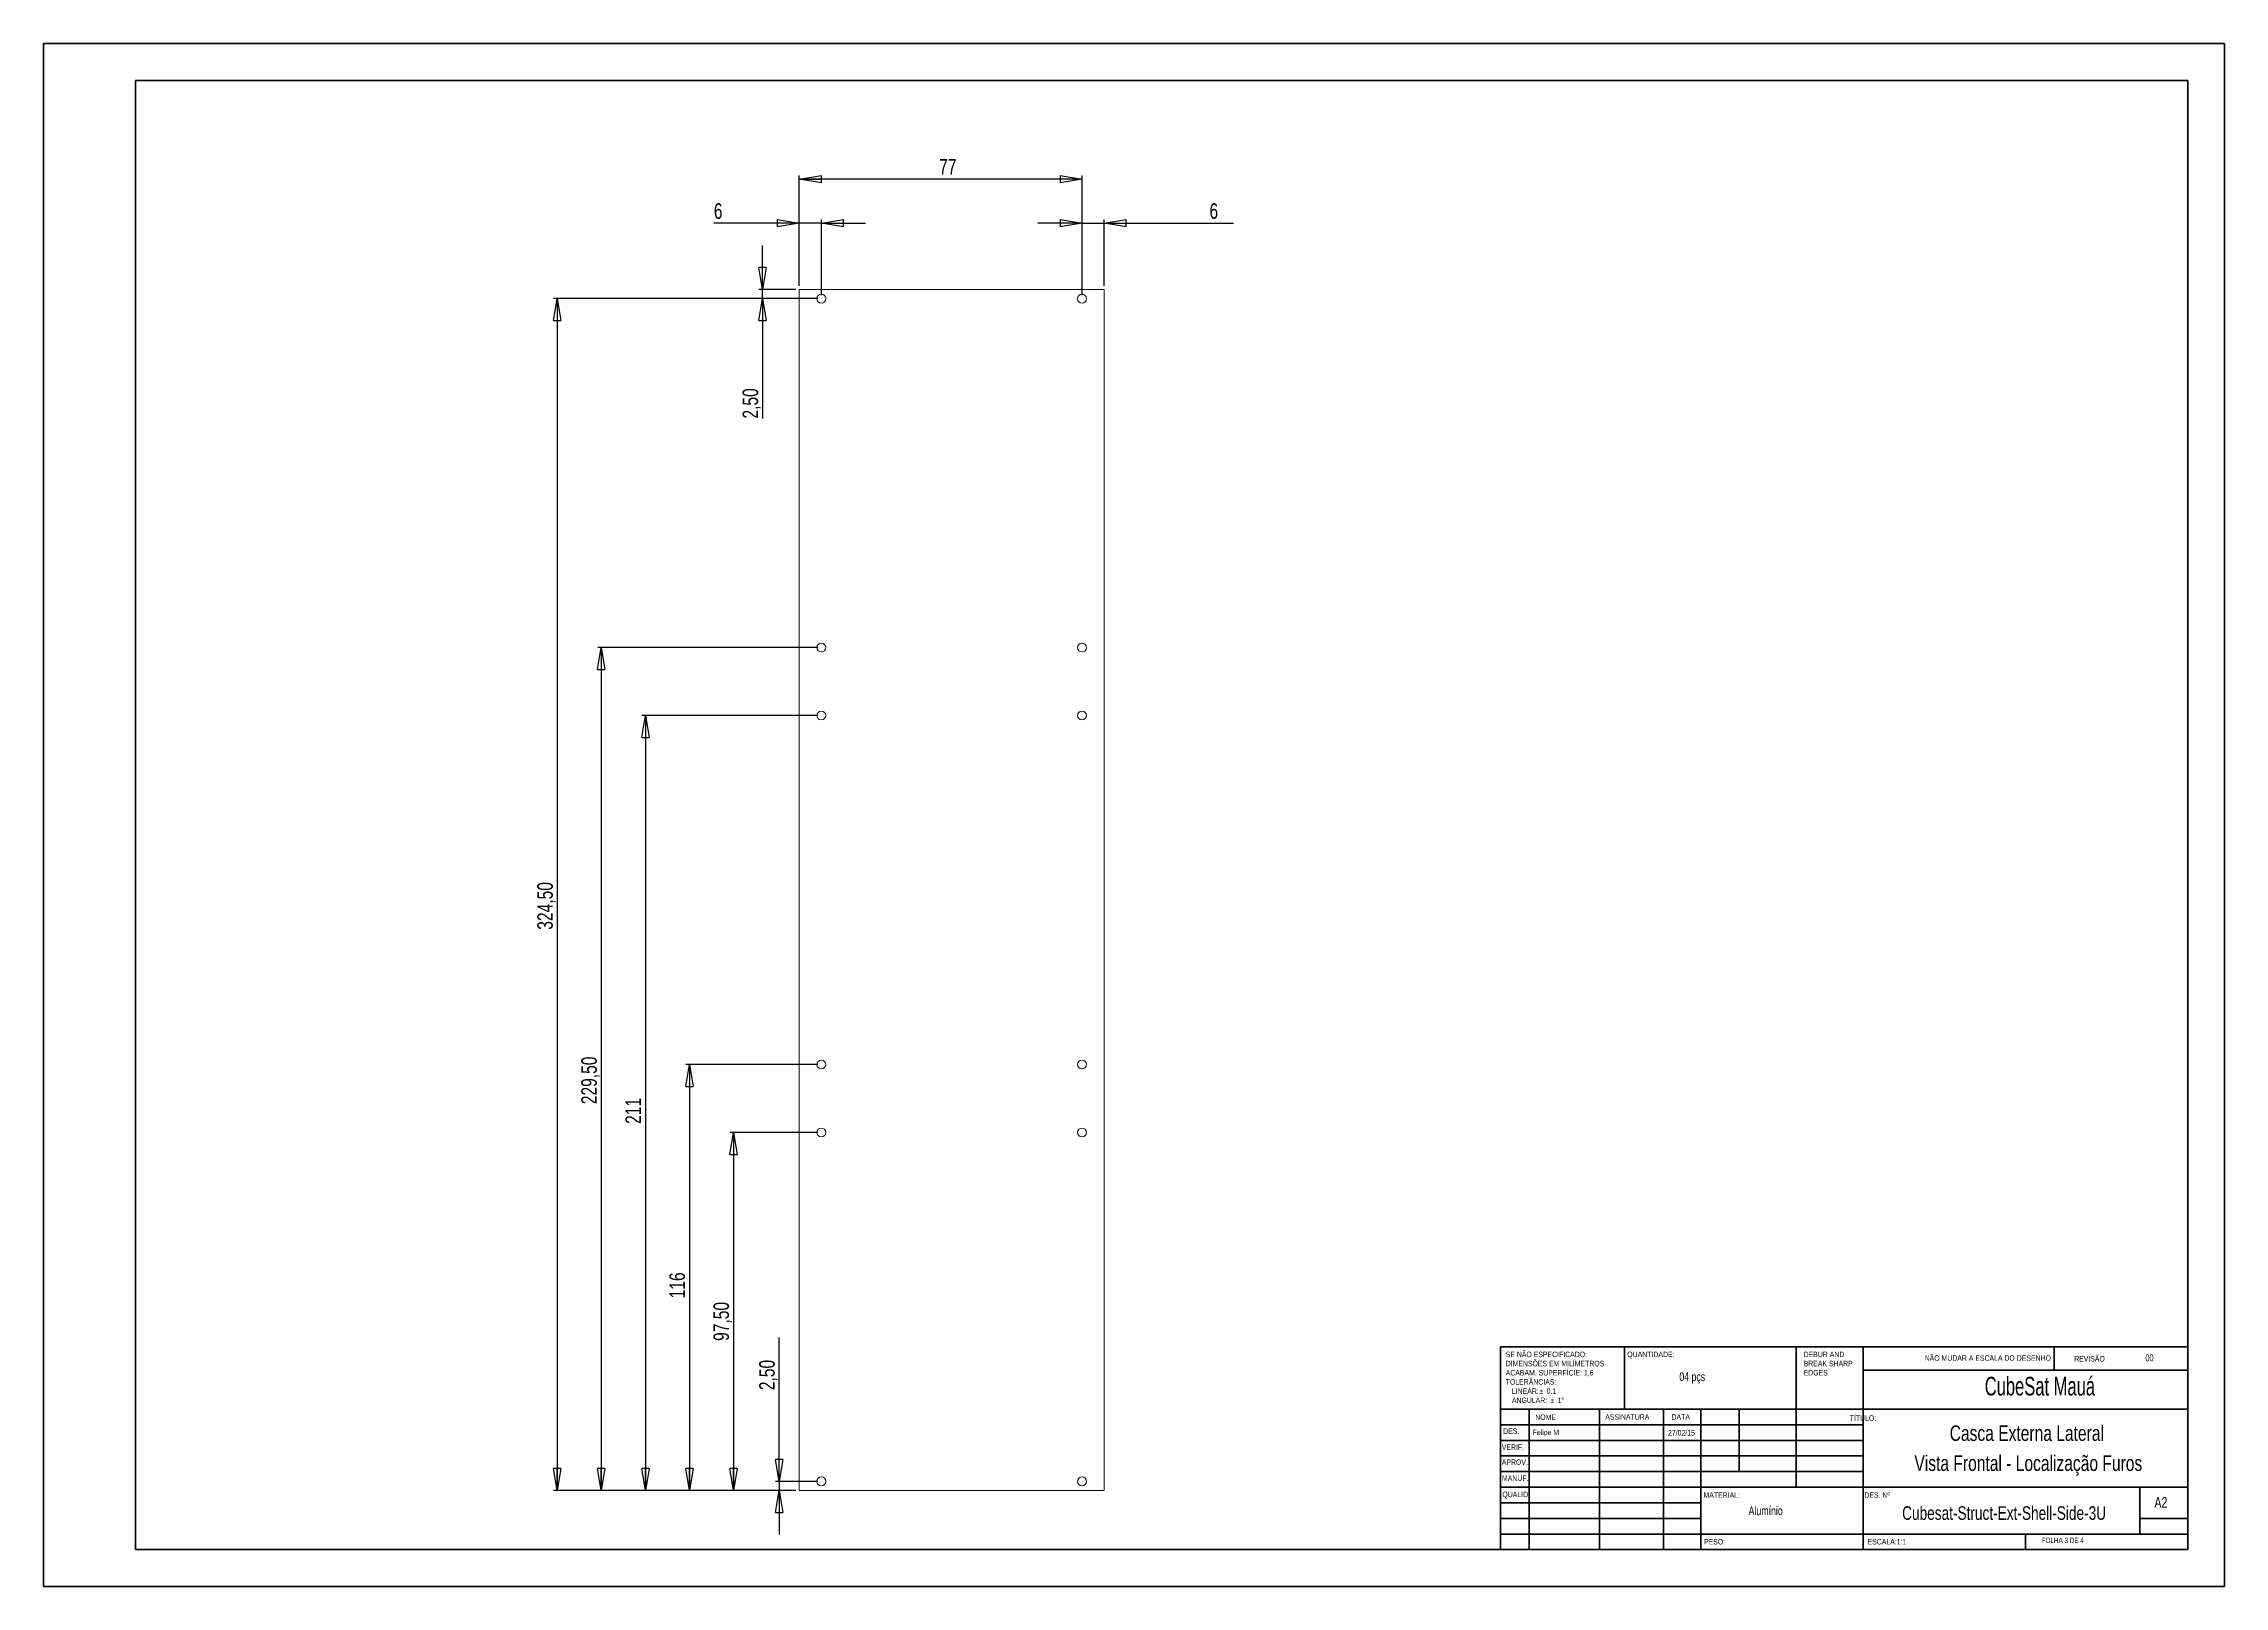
# Paper-space layout 'Folha03' of a CAD drawing. Header units: millimetres. Extents: x 0 to 594, y 0 to 420.
import ezdxf

# ---------------------------------------------------------------- set-up
doc = ezdxf.new("R2010")
doc.units = ezdxf.units.MM
doc.layers.add('FORMAT', color=7, linetype='Continuous')
doc.styles.add('SLDTEXTSTYLE0', font='TXT', dxfattribs={"width": 0.75})
doc.styles.add('SLDTEXTSTYLE1', font='TXT', dxfattribs={"width": 0.663})
doc.styles.add('SLDTEXTSTYLE2', font='TXT', dxfattribs={"width": 0.6875})
doc.dimstyles.new('SLDDIMSTYLE0', dxfattribs={"dimtxt": 4.233333, "dimasz": 5.9944, "dimexe": 0, "dimexo": 0.0625, "dimgap": 1.058333, "dimtad": 1, "dimrnd": 1e-09, "dimzin": 12, "dimdsep": 46, "dimtxsty": 'SLDTEXTSTYLE0', "dimblk1": 'CLOSED', "dimblk2": 'CLOSED', "dimsah": 1, "dimcen": 0.09, "dimadec": 0, "dimazin": 3, "dimtfac": 1, "dimtofl": 0, "dimtmove": 0, "dimatfit": 3, "dimldrblk": 'CLOSED', "dimfxl": 0, "dimfrac": 2, "dimtolj": 1, "dimtzin": 12, "dimarcsym": 0})
doc.dimstyles.new('SLDDIMSTYLE2', dxfattribs={"dimtxt": 4.233333, "dimasz": 5.9944, "dimexe": 0, "dimexo": 0.0625, "dimgap": 1.058333, "dimtad": 1, "dimrnd": 1e-09, "dimzin": 12, "dimdsep": 46, "dimtxsty": 'SLDTEXTSTYLE0', "dimblk1": 'CLOSED', "dimblk2": 'CLOSED', "dimsah": 1, "dimcen": 0.09, "dimadec": 0, "dimazin": 3, "dimtfac": 1, "dimtmove": 0, "dimatfit": 0, "dimldrblk": 'CLOSED', "dimfxl": 0, "dimfrac": 2, "dimtolj": 1, "dimtzin": 12, "dimarcsym": 0})

# ---------------------------------------------------------------- blocks, each defined once
blk = doc.blocks.new('SW_NOTE_4')
at = {"color": 0, "linetype": 'Continuous', "lineweight": 0, "char_height": 1.5, "attachment_point": 1, "style": 'SLDTEXTSTYLE0'}
for s, insert in [('DEBUR AND', (0, 1.93)), ('BREAK SHARP', (0, -0.57)), ('EDGES', (0, -3.07))]:
    blk.add_mtext(s, dxfattribs=dict(at, insert=insert))
blk = doc.blocks.new('SW_NOTE_5')
at = {"color": 0, "linetype": 'Continuous', "lineweight": 0, "char_height": 1.5, "attachment_point": 1, "style": 'SLDTEXTSTYLE0'}
for s, insert in [('SE NÃO ESPECIFICADO:', (0, 1.93)), ('ACABAM. SUPERFÍCIE: 1,6', (0, -3.07)), ('TOLERÂNCIAS:', (0, -5.57)), ('DIMENSÕES EM MILÍMETROS', (0, -0.57)), ('ANGULAR:', (1.69, -10.57)), ('LINEAR:', (1.69, -8.07)), ('%%p', (9.16, -8.07)), ('0.1', (11.15, -8.07)), ('%%p', (12.16, -10.57)), ('1', (14.15, -10.57)), ('%%d', (15.16, -10.57))]:
    blk.add_mtext(s, dxfattribs=dict(at, insert=insert))
blk = doc.blocks.new('_CLOSED')
at = {"color": 0, "linetype": 'ByBlock', "lineweight": -2}
for p, q in [((-1, 0.166667), (0, 0)), ((-1, 0.166667), (-1, -0.166667)), ((0, 0), (-1, -0.166667)), ((0, 0), (-1, 0))]:
    blk.add_line(p, q, dxfattribs=at)
blk = doc.blocks.new('_D_3')
at = {"layer": 'FORMAT'}
for p, q in [((200.45, 28.79), (200.45, 67.99)), ((210.93, 28.79), (199.46, 28.79)), ((204.93, 26.29), (199.46, 26.29)), ((200.45, 28.79), (200.45, 26.29)), ((200.45, 26.29), (200.45, 14.3))]:
    blk.add_line(p, q, dxfattribs=at)
at = {"layer": 'FORMAT', "xscale": 5.9944, "yscale": 5.9944}
for p, rotation in [((200.45, 28.79, 0.1), 270.0000000000004), ((200.45, 26.29, 0.1), 90.0000000000004)]:
    blk.add_blockref('_CLOSED', p, dxfattribs=dict(at, rotation=rotation))
at = {"layer": 'FORMAT', "insert": (194.99, 53.62, 0.1), "char_height": 4.233, "attachment_point": 1, "rotation": 90, "style": 'SLDTEXTSTYLE0'}
blk.add_mtext('2,50', dxfattribs=at)
blk = doc.blocks.new('_D_4')
at = {"layer": 'FORMAT'}
for p, q in [((210.93, 123.79), (187, 123.79)), ((187.99, 123.79), (187.99, 26.29)), ((204.93, 26.29), (187, 26.29))]:
    blk.add_line(p, q, dxfattribs=at)
at = {"layer": 'FORMAT', "xscale": 5.9944, "yscale": 5.9944}
for p, rotation in [((187.99, 123.79, 0.1), 90.0000000000004), ((187.99, 26.29, 0.1), 270.0000000000004)]:
    blk.add_blockref('_CLOSED', p, dxfattribs=dict(at, rotation=rotation))
at = {"layer": 'FORMAT', "insert": (182.53, 67.03, 0.1), "char_height": 4.233, "attachment_point": 1, "rotation": 90, "style": 'SLDTEXTSTYLE0'}
blk.add_mtext('97,50', dxfattribs=at)
blk = doc.blocks.new('_D_5')
at = {"layer": 'FORMAT'}
for p, q in [((210.93, 142.29), (175, 142.29)), ((175.99, 142.29), (175.99, 26.29)), ((204.93, 26.29), (175, 26.29))]:
    blk.add_line(p, q, dxfattribs=at)
at = {"layer": 'FORMAT', "xscale": 5.9944, "yscale": 5.9944}
for p, rotation in [((175.99, 142.29, 0.1), 90.0000000000004), ((175.99, 26.29, 0.1), 270.0000000000004)]:
    blk.add_blockref('_CLOSED', p, dxfattribs=dict(at, rotation=rotation))
at = {"layer": 'FORMAT', "insert": (170.53, 78.62, 0.1), "char_height": 4.233, "attachment_point": 1, "rotation": 90, "style": 'SLDTEXTSTYLE0'}
blk.add_mtext('116', dxfattribs=at)
blk = doc.blocks.new('_D_6')
at = {"layer": 'FORMAT'}
for p, q in [((210.93, 237.29), (163, 237.29)), ((163.99, 237.29), (163.99, 26.29)), ((204.93, 26.29), (163, 26.29))]:
    blk.add_line(p, q, dxfattribs=at)
at = {"layer": 'FORMAT', "xscale": 5.9944, "yscale": 5.9944}
for p, rotation in [((163.99, 237.29, 0.1), 90.0000000000004), ((163.99, 26.29, 0.1), 270.0000000000004)]:
    blk.add_blockref('_CLOSED', p, dxfattribs=dict(at, rotation=rotation))
at = {"layer": 'FORMAT', "insert": (158.53, 126.12, 0.1), "char_height": 4.233, "attachment_point": 1, "rotation": 90, "style": 'SLDTEXTSTYLE0'}
blk.add_mtext('211', dxfattribs=at)
blk = doc.blocks.new('_D_7')
at = {"layer": 'FORMAT'}
for p, q in [((210.93, 255.79), (151, 255.79)), ((151.99, 255.79), (151.99, 26.29)), ((204.93, 26.29), (151, 26.29))]:
    blk.add_line(p, q, dxfattribs=at)
at = {"layer": 'FORMAT', "xscale": 5.9944, "yscale": 5.9944}
for p, rotation in [((151.99, 255.79, 0.1), 90.0000000000004), ((151.99, 26.29, 0.1), 270.0000000000004)]:
    blk.add_blockref('_CLOSED', p, dxfattribs=dict(at, rotation=rotation))
at = {"layer": 'FORMAT', "insert": (146.53, 131.47, 0.1), "char_height": 4.233, "attachment_point": 1, "rotation": 90, "style": 'SLDTEXTSTYLE0'}
blk.add_mtext('229,50', dxfattribs=at)
blk = doc.blocks.new('_D_8')
at = {"layer": 'FORMAT'}
for p, q in [((210.93, 350.79), (139, 350.79)), ((139.99, 350.79), (139.99, 26.29)), ((204.93, 26.29), (139, 26.29))]:
    blk.add_line(p, q, dxfattribs=at)
at = {"layer": 'FORMAT', "xscale": 5.9944, "yscale": 5.9944}
for p, rotation in [((139.99, 350.79, 0.1), 90.0000000000004), ((139.99, 26.29, 0.1), 270.0000000000004)]:
    blk.add_blockref('_CLOSED', p, dxfattribs=dict(at, rotation=rotation))
at = {"layer": 'FORMAT', "insert": (134.53, 178.97, 0.1), "char_height": 4.233, "attachment_point": 1, "rotation": 90, "style": 'SLDTEXTSTYLE0'}
blk.add_mtext('324,50', dxfattribs=at)
blk = doc.blocks.new('_D_9')
at = {"layer": 'FORMAT'}
for p, q in [((195.92, 353.29), (195.92, 365.28)), ((204.93, 353.29), (194.93, 353.29)), ((210.93, 350.79), (194.93, 350.79)), ((195.92, 350.79), (195.92, 353.29)), ((195.92, 350.79), (195.92, 318.13))]:
    blk.add_line(p, q, dxfattribs=at)
at = {"layer": 'FORMAT', "xscale": 5.9944, "yscale": 5.9944}
for p, rotation in [((195.92, 353.29, 0.1), 270.0000000000004), ((195.92, 350.79, 0.1), 90.0000000000004)]:
    blk.add_blockref('_CLOSED', p, dxfattribs=dict(at, rotation=rotation))
at = {"layer": 'FORMAT', "insert": (190.46, 318.13, 0.1), "char_height": 4.233, "attachment_point": 1, "rotation": 90, "style": 'SLDTEXTSTYLE0'}
blk.add_mtext('2,50', dxfattribs=at)
blk = doc.blocks.new('_D_10')
at = {"layer": 'FORMAT'}
for p, q in [((205.92, 371.31), (182.64, 371.31)), ((205.92, 354.28), (205.92, 372.3)), ((211.92, 371.31), (205.92, 371.31)), ((211.92, 351.78), (211.92, 372.3)), ((211.92, 371.31), (223.91, 371.31))]:
    blk.add_line(p, q, dxfattribs=at)
at = {"layer": 'FORMAT', "xscale": 5.9944, "yscale": 5.9944}
blk.add_blockref('_CLOSED', (205.92, 371.31, 0.1), dxfattribs=at)
at = {"layer": 'FORMAT', "xscale": 5.9944, "yscale": 5.9944, "rotation": 180.0000000000004}
blk.add_blockref('_CLOSED', (211.92, 371.31, 0.1), dxfattribs=at)
at = {"layer": 'FORMAT', "insert": (182.64, 376.77, 0.1), "char_height": 4.23, "attachment_point": 1, "style": 'SLDTEXTSTYLE0'}
blk.add_mtext('6', dxfattribs=at)
blk = doc.blocks.new('_D_11')
at = {"layer": 'FORMAT'}
for p, q in [((205.92, 354.28), (205.92, 384.3)), ((282.92, 383.31), (205.92, 383.31)), ((282.92, 351.78), (282.92, 384.3))]:
    blk.add_line(p, q, dxfattribs=at)
at = {"layer": 'FORMAT', "xscale": 5.9944, "yscale": 5.9944, "rotation": 180.0000000000004}
blk.add_blockref('_CLOSED', (205.92, 383.31, 0.1), dxfattribs=at)
at = {"layer": 'FORMAT', "xscale": 5.9944, "yscale": 5.9944}
blk.add_blockref('_CLOSED', (282.92, 383.31, 0.1), dxfattribs=at)
at = {"layer": 'FORMAT', "insert": (243.99, 388.77, 0.1), "char_height": 4.233, "attachment_point": 1, "style": 'SLDTEXTSTYLE0'}
blk.add_mtext('77', dxfattribs=at)
blk = doc.blocks.new('_D_12')
at = {"layer": 'FORMAT'}
for p, q in [((282.92, 371.31), (270.93, 371.31)), ((282.92, 351.78), (282.92, 372.3)), ((282.92, 371.31), (288.92, 371.31)), ((288.92, 354.28), (288.92, 372.3)), ((288.92, 371.31), (324.2, 371.31))]:
    blk.add_line(p, q, dxfattribs=at)
at = {"layer": 'FORMAT', "xscale": 5.9944, "yscale": 5.9944}
blk.add_blockref('_CLOSED', (282.92, 371.31, 0.1), dxfattribs=at)
at = {"layer": 'FORMAT', "xscale": 5.9944, "yscale": 5.9944, "rotation": 180.0000000000004}
blk.add_blockref('_CLOSED', (288.92, 371.31, 0.1), dxfattribs=at)
at = {"layer": 'FORMAT', "insert": (317.64, 376.77, 0.1), "char_height": 4.23, "attachment_point": 1, "style": 'SLDTEXTSTYLE0'}
blk.add_mtext('6', dxfattribs=at)

psp = doc.layouts.new('Folha03')

# ---------------------------------------------------------------- linework, layer by layer
at = {"color": 7, "linetype": 'Continuous', "lineweight": 40}
for p, q in [((0.079, 0.215), (0.079, 420.215)), ((0.079, 420.215), (594.079, 420.215)), ((594.079, 0.215), (594.079, 420.215)), ((25.079, 10.215), (25.079, 410.215)), ((25.079, 410.215), (584.079, 410.215)), ((584.079, 410.215), (584.079, 10.215)), ((396.879, 65.465), (584.079, 65.465)), ((396.879, 65.465), (396.879, 10.215)), ((430.679, 48.465), (430.679, 65.465)), ((477.479, 65.465), (477.479, 27.215)), ((495.679, 65.465), (495.679, 10.215)), ((547.679, 59.09), (547.679, 65.465)), ((584.079, 59.09), (495.679, 59.09)), ((584.079, 48.465), (396.879, 48.465)), ((404.679, 48.465), (404.679, 10.215)), ((423.87, 48.465), (423.87, 10.215)), ((441.278, 48.465), (441.278, 10.215)), ((451.479, 10.215), (451.479, 48.465)), ((461.879, 31.465), (461.879, 48.465)), ((495.679, 44.215), (396.879, 44.215)), ((495.679, 39.965), (396.879, 39.965)), ((495.679, 35.715), (396.879, 35.715)), ((495.679, 31.465), (396.879, 31.465)), ((451.479, 27.215), (396.879, 27.215)), ((451.479, 27.215), (584.079, 27.215)), ((571.079, 14.465), (571.079, 27.215)), ((451.479, 22.965), (396.879, 22.965)), ((451.479, 18.715), (396.879, 18.715)), ((584.079, 18.715), (571.079, 18.715)), ((396.879, 14.465), (584.079, 14.465)), ((539.879, 10.215), (539.879, 14.465)), ((25.079, 10.215), (584.079, 10.215)), ((0.079, 0.215), (594.079, 0.215))]:
    psp.add_line(p, q, dxfattribs=at)
at = {"color": 7, "linetype": 'Continuous', "lineweight": 15}
for p, q in [((205.918, 353.293), (205.918, 26.293)), ((288.918, 353.293), (205.918, 353.293)), ((288.918, 26.293), (288.918, 353.293)), ((205.918, 26.293), (288.918, 26.293))]:
    psp.add_line(p, q, dxfattribs=at)
for centre in [(211.918, 350.793), (282.918, 350.793), (211.918, 255.793), (282.918, 255.793), (211.918, 237.293), (282.918, 237.293), (211.918, 142.293), (282.918, 142.293), (211.918, 123.793), (282.918, 123.793), (211.918, 28.793), (282.918, 28.793)]:
    psp.add_circle(centre, 1.2, dxfattribs=at)

# ---------------------------------------------------------------- block references
at = {"color": 7, "linetype": 'Continuous', "lineweight": 0}
for name, p in [('SW_NOTE_5', (398.321, 62.194)), ('SW_NOTE_4', (479.472, 62.194))]:
    psp.add_blockref(name, p, dxfattribs=at)

# ---------------------------------------------------------------- texts
for s, insert, char_height, attachment_point, style in [('QUANTIDADE:', (431.441, 64.128), 1.5, 1, 'SLDTEXTSTYLE0'), ('NÃO MUDAR A ESCALA DO DESENHO', (512.446, 63.124), 1.5, 1, 'SLDTEXTSTYLE0'), ('REVISÃO', (553.159, 62.926), 1.5, 1, 'SLDTEXTSTYLE0'), ('00', (573.684, 63.367), 1.905, 2, 'SLDTEXTSTYLE0'), ('04 pçs', (449.134, 58.479), 2.3813, 2, 'SLDTEXTSTYLE0'), ('CubeSat Mauá', (543.821, 57.26), 5.08, 2, 'SLDTEXTSTYLE1'), ('DES.', (397.649, 43.218), 1.5, 1, 'SLDTEXTSTYLE0'), ('Felipe M', (409.262, 42.881), 1.4986, 2, 'SLDTEXTSTYLE0'), ('NOME', (406.385, 46.999), 1.5, 1, 'SLDTEXTSTYLE0'), ('ASSINATURA', (425.437, 47.074), 1.5, 1, 'SLDTEXTSTYLE0'), ('27/02/15', (446.195, 42.774), 1.4986, 2, 'SLDTEXTSTYLE0'), ('DATA', (443.49, 47.074), 1.5, 1, 'SLDTEXTSTYLE0'), ('TÍTULO:', (492.019, 46.776), 1.5, 1, 'SLDTEXTSTYLE0'), ('Casca Externa Lateral', (540.266, 44.036), 4.23333, 2, 'SLDTEXTSTYLE0'), ('VERIF.', (397.264, 38.859), 1.5, 1, 'SLDTEXTSTYLE0'), ('APROV.', (397.255, 34.769), 1.5, 1, 'SLDTEXTSTYLE0'), ('MANUF.', (397.308, 30.438), 1.5, 1, 'SLDTEXTSTYLE0'), ('QUALID', (397.421, 26.002), 1.5, 1, 'SLDTEXTSTYLE0'), ('MATERIAL:', (452.205, 25.819), 1.5, 1, 'SLDTEXTSTYLE0'), ('DES. Nº', (496.02, 25.819), 1.5, 1, 'SLDTEXTSTYLE0'), ('A2', (575, 24.515), 2.9104, 1, 'SLDTEXTSTYLE0'), ('Alumínio', (469.131, 21.983), 2.3813, 2, 'SLDTEXTSTYLE0'), ('Cubesat-Struct-Ext-Shell-Side-3U', (534.081, 22.026), 3.70417, 2, 'SLDTEXTSTYLE0'), ('PESO:', (452.34, 13.12), 1.4986, 1, 'SLDTEXTSTYLE0'), ('ESCALA:1:1', (496.885, 13.121), 1.5, 1, 'SLDTEXTSTYLE0'), ('FOLHA 3 DE 4', (544.309, 13.491), 1.5, 1, 'SLDTEXTSTYLE2')]:
    psp.add_mtext(s, dxfattribs=dict(at, insert=insert, char_height=char_height, attachment_point=attachment_point, style=style))
at = {"layer": 'FORMAT', "insert": (540.673, 35.866), "char_height": 4.23333, "attachment_point": 2, "style": 'SLDTEXTSTYLE0'}
psp.add_mtext('Vista Frontal - Localização Furos', dxfattribs=at)

# ---------------------------------------------------------------- dimensions: what is measured, and where the dimension line sits
at = {"layer": 'FORMAT'}
for base, p1, p2, dimstyle, picture, middle in [((205.918, 383.308), (282.918, 350.793), (205.918, 353.293), 'SLDDIMSTYLE0', '_D_11', (248.835, 383.308)), ((205.918, 371.308), (211.918, 350.793), (205.918, 353.293), 'SLDDIMSTYLE2', '_D_10', (185.918, 371.308)), ((288.918, 371.308), (282.918, 350.793), (288.918, 353.293), 'SLDDIMSTYLE2', '_D_12', (320.918, 371.308))]:
    dim = psp.add_linear_dim(base=base, p1=p1, p2=p2, dimstyle=dimstyle, dxfattribs=at)
    dim.commit()
    dim.dimension.update_dxf_attribs({"geometry": picture, "text_midpoint": middle, "dimtype": 160})
for base, p1, p2, dimstyle, picture, middle in [((195.918, 353.293), (211.918, 350.793), (205.918, 353.293), 'SLDDIMSTYLE2', '_D_9', (195.918, 325.319)), ((139.991, 26.293), (211.918, 350.793), (205.918, 26.293), 'SLDDIMSTYLE0', '_D_8', (139.991, 189.283)), ((151.991, 26.293), (211.918, 255.793), (205.918, 26.293), 'SLDDIMSTYLE0', '_D_7', (151.991, 141.783)), ((163.991, 26.293), (211.918, 237.293), (205.918, 26.293), 'SLDDIMSTYLE0', '_D_6', (163.991, 132.533)), ((175.991, 26.293), (211.918, 142.293), (205.918, 26.293), 'SLDDIMSTYLE0', '_D_5', (175.991, 85.033)), ((187.991, 26.293), (211.918, 123.793), (205.918, 26.293), 'SLDDIMSTYLE0', '_D_4', (187.991, 75.783)), ((200.447, 26.293), (211.918, 28.793), (205.918, 26.293), 'SLDDIMSTYLE2', '_D_3', (200.447, 60.806))]:
    dim = psp.add_linear_dim(base=base, p1=p1, p2=p2, angle=90, dimstyle=dimstyle, dxfattribs=at)
    dim.commit()
    dim.dimension.update_dxf_attribs({"geometry": picture, "text_midpoint": middle, "dimtype": 160})

doc.saveas('drawing.dxf')
